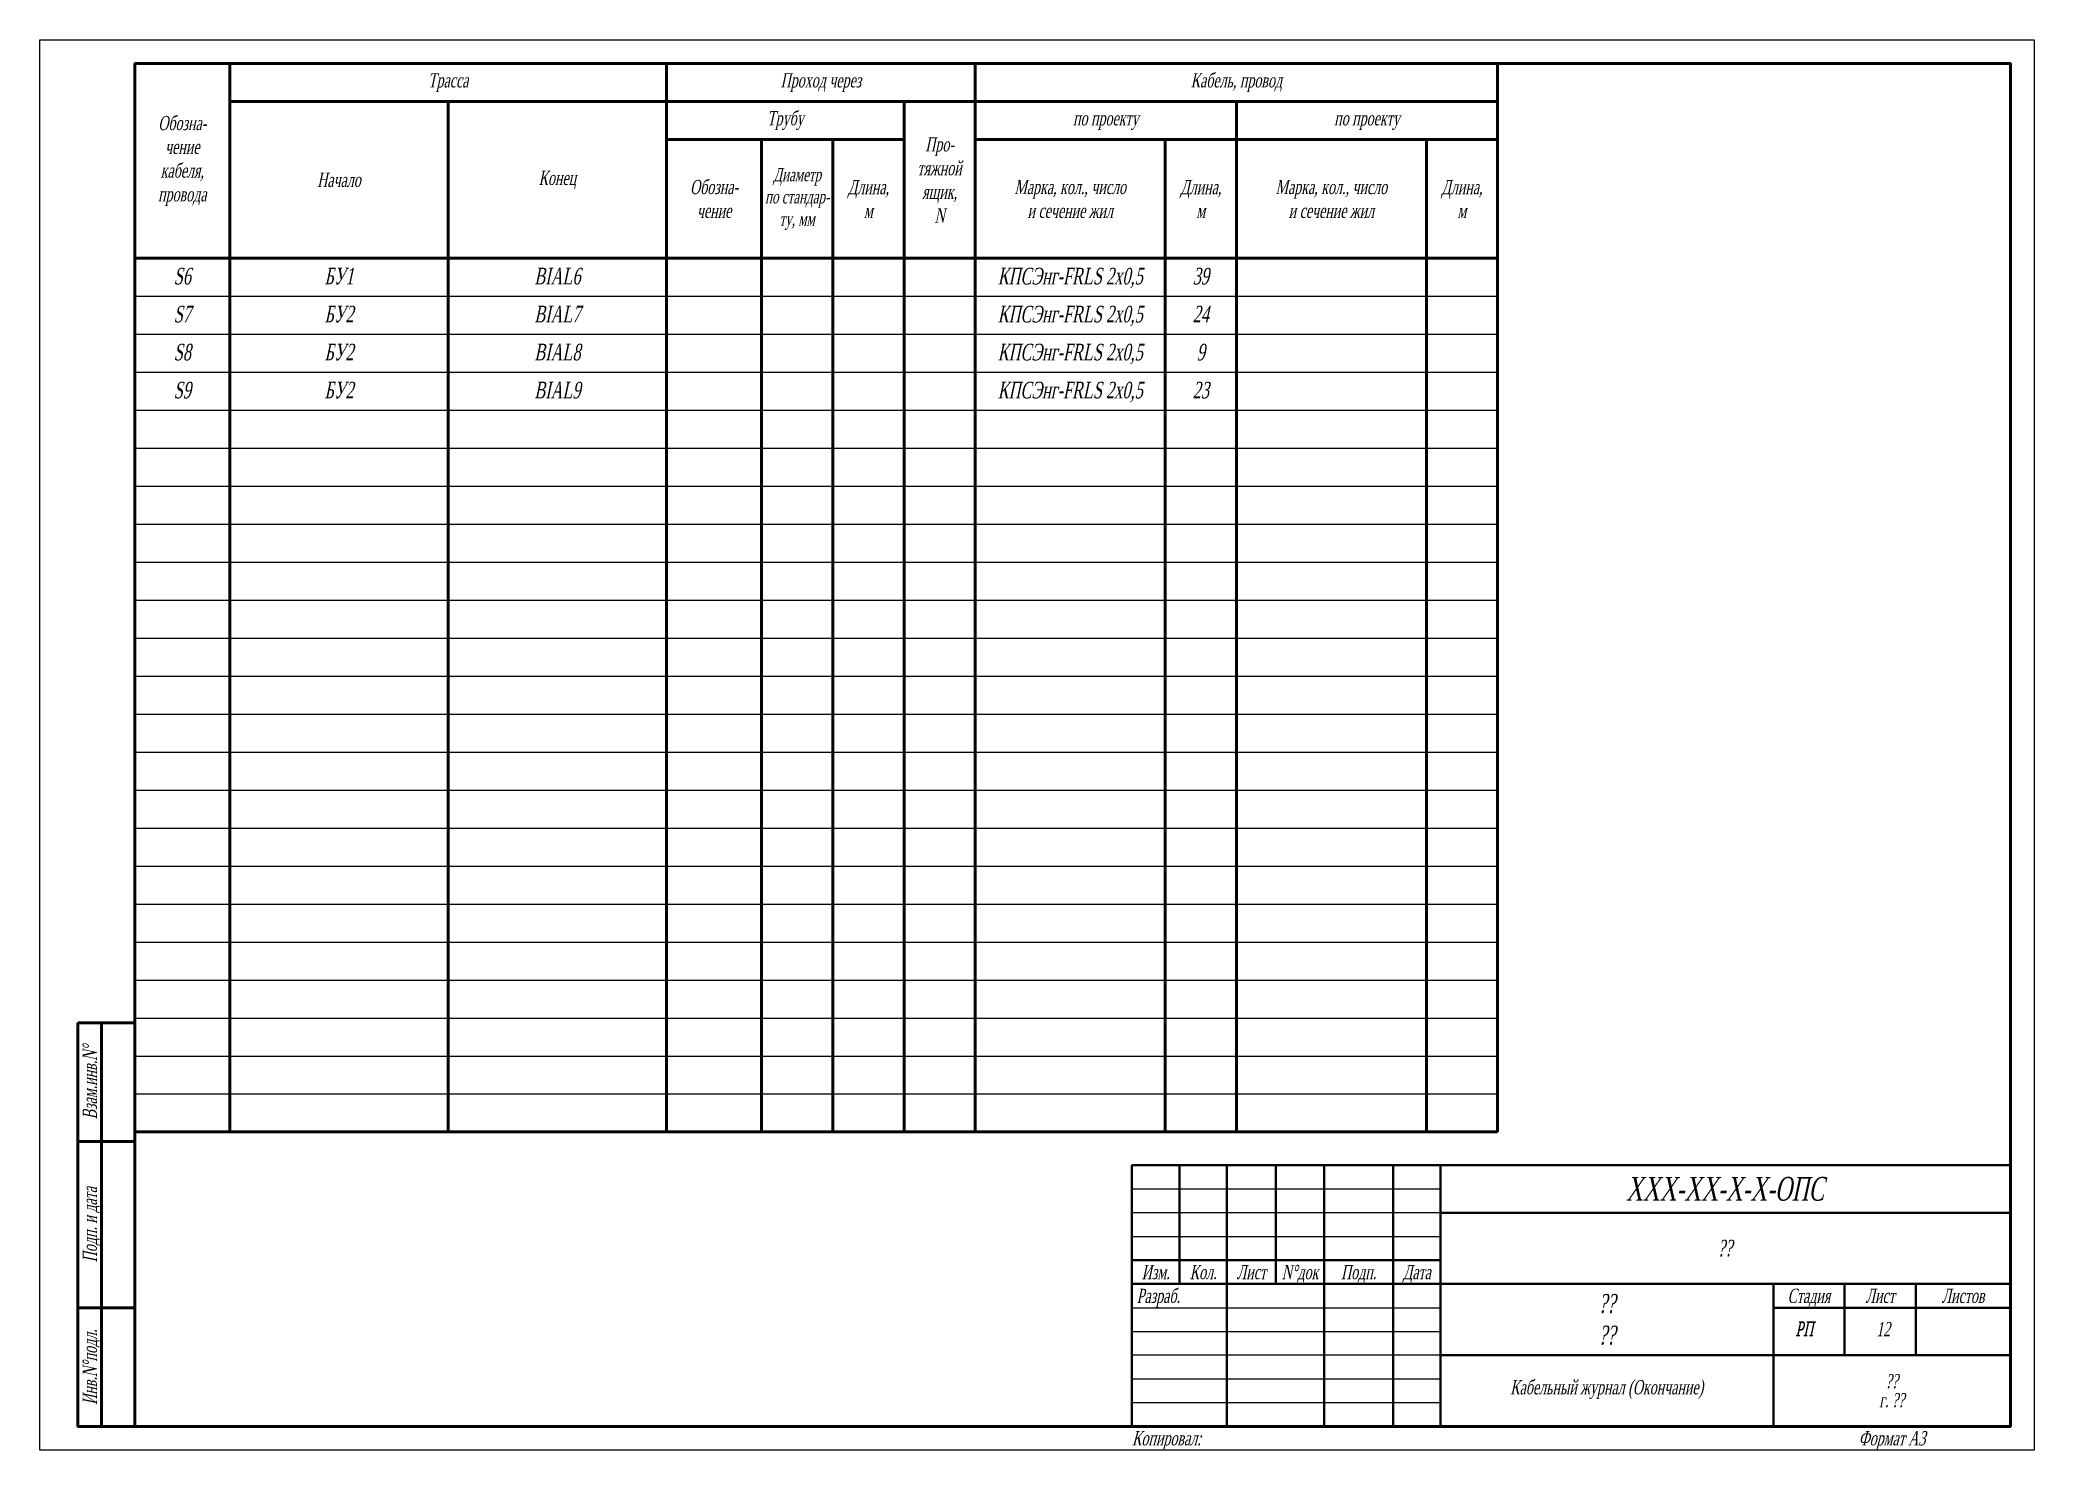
# Model space of a CAD drawing. Extents: x 0 to 1720, y -2086 to 3873.
# Drawn here: x 0 to 420, y 298 to 595 of the extents above; entities that cross this region are included whole.
import ezdxf
from ezdxf.enums import TextEntityAlignment as Align

# ---------------------------------------------------------------- set-up
doc = ezdxf.new("R2010")
doc.units = 0
doc.layers.add('FORMAT', color=134, linetype='Continuous')
doc.layers.add('TEXT', color=4, linetype='Continuous')
doc.layers.add('TABLE', color=7, linetype='Continuous', lineweight=50)
doc.styles.add('R2_5', font='times.ttf', dxfattribs={"width": 0.65, "oblique": 12, "height": 2.5})

msp = doc.modelspace()

# ---------------------------------------------------------------- texts
at = {"char_height": 3.5, "attachment_point": 2, "line_spacing_factor": 1.371429, "style": 'R2_5'}
for s, insert, width in [('S6', (30, 547), 18), ('БУ1', (63, 547), 44), ('BIAL6', (109, 547), 45), ('КПСЭнг-FRLS 2х0,5', (217, 547), 38), ('39', (244.5, 547), 13), ('S7', (30, 539), 18), ('БУ2', (63, 539), 44), ('BIAL7', (109, 539), 45), ('КПСЭнг-FRLS 2х0,5', (217, 539), 38), ('24', (244.5, 539), 13), ('S8', (30, 531), 18), ('БУ2', (63, 531), 44), ('BIAL8', (109, 531), 45), ('КПСЭнг-FRLS 2х0,5', (217, 531), 38), ('9', (244.5, 531), 13), ('S9', (30, 523), 18), ('БУ2', (63, 523), 44), ('BIAL9', (109, 523), 45), ('КПСЭнг-FRLS 2х0,5', (217, 523), 38), ('23', (244.5, 523), 13)]:
    msp.add_mtext(s, dxfattribs=dict(at, insert=insert, width=width))
at = {"layer": 'FORMAT', "style": 'R2_5', "oblique": 12, "width": 0.65}
for s, p in [('Изм.', (235, 334)), ('Кол.', (245, 334)), ('Лист', (255.16, 334)), ('N%%dдок', (265.41, 334)), ('Подп.', (277.75, 334)), ('Дата', (290, 334))]:
    msp.add_text(s, height=3, dxfattribs=at).set_placement(p, align=Align.CENTER)
msp.add_text('Разраб.', height=3, dxfattribs=at).set_placement((231, 329))
at = {"layer": 'FORMAT', "style": 'R2_5', "width": 0.65}
for s, oblique, p in [('Стадия', 12, (372.58, 330.5)), ('Лист', 12, (387.58, 330.5)), ('Листов', 12, (405.04, 330.5)), ('Формат А3', 15, (390.04, 300.5))]:
    msp.add_text(s, height=3, dxfattribs=dict(at, oblique=oblique)).set_placement(p, align=Align.MIDDLE_CENTER)
at = {"layer": 'FORMAT', "style": 'R2_5', "oblique": 15, "width": 0.65}
msp.add_text('Копировал:', height=3, dxfattribs=at).set_placement((230, 300.5), align=Align.MIDDLE_LEFT)
at = {"layer": 'FORMAT', "attachment_point": 5, "style": 'R2_5'}
for s, insert, char_height, width in [('Кабель, провод', (252, 586), 3, 46), ('Трасса', (86, 586), 3, 46), ('Проход через', (164.5, 586), 3, 46), ('Трубу', (157, 578), 3, 46), ('Обозна-\\Pчение\\Pкабеля,\\Pпровода', (30, 569.5), 3, 20), ('по проекту', (224.5, 578), 3, 46), ('по проекту', (279.5, 578), 3, 46), ('Про-\\Pтяжной\\Pящик,\\PN', (189.5, 565.5), 3, 15), ('Начало', (63, 565.5), 3, 46), ('Конец', (109, 565.5), 3, 46), ('Диаметр\\Pпо стандар- \\Pту, мм', (159.5, 561.5), 2.8, 15), ('Обозна-\\Pчение', (142, 561.5), 3, 15), ('Длина,\\Pм', (174.5, 561.5), 3, 15), ('Марка, кол., число\\Pи сечение жил', (217, 561.5), 3, 46), ('Длина,\\Pм', (244.5, 561.5), 3, 46), ('Марка, кол., число\\Pи сечение жил', (272, 561.5), 3, 46), ('Длина,\\Pм', (299.5, 561.5), 3, 46)]:
    msp.add_mtext(s, dxfattribs=dict(at, insert=insert, char_height=char_height, width=width))
at = {"layer": 'FORMAT', "insert": (390.04, 310.5), "char_height": 3, "width": 48.2605, "attachment_point": 5, "line_spacing_factor": 0.8, "style": 'R2_5'}
msp.add_mtext('??\\Pг. ??', dxfattribs=at)
at = {"layer": 'TEXT', "style": 'R2_5', "oblique": 12, "width": 0.65}
for s, p in [('Взам.инв.N%%d', (10.5, 375.5)), ('Подп. и дата', (10.5, 345.5)), ('Инв.N%%dподл.', (10.5, 315.5))]:
    msp.add_text(s, height=3, rotation=90, dxfattribs=at).set_placement(p, align=Align.MIDDLE_CENTER)
for s, p in [('РП', (371.63, 323.62)), ('РП', (371.63, 323.49)), ('12', (388.22, 323.49))]:
    msp.add_text(s, height=3, dxfattribs=at).set_placement(p, align=Align.MIDDLE_CENTER)
at = {"layer": 'TEXT', "attachment_point": 5, "style": 'R2_5'}
for s, insert, char_height, width, line_spacing_factor in [('XXX-XX-X-X-ОПС', (354.9, 353), 5, 120, 0.800004), ('Кабельный журнал (Окончание)', (330, 310.75), 3, 70, 0.8)]:
    msp.add_mtext(s, dxfattribs=dict(at, insert=insert, char_height=char_height, width=width, line_spacing_factor=line_spacing_factor))
for s, insert, char_height, width in [('??', (354.9, 340.5), 3.5, 120), ('??\\P??', (330.05, 325.5), 4, 70)]:
    msp.add_mtext(s, dxfattribs=dict(at, insert=insert, char_height=char_height, width=width))

# ---------------------------------------------------------------- linework, layer by layer
for p, q in [((20, 541), (307, 541)), ((20, 533), (307, 533)), ((20, 525), (307, 525)), ((20, 517), (307, 517)), ((20, 509), (307, 509)), ((20, 501), (307, 501)), ((20, 493), (307, 493)), ((20, 485), (307, 485)), ((20, 477), (307, 477)), ((20, 469), (307, 469)), ((20, 461), (307, 461)), ((20, 453), (307, 453)), ((20, 445), (307, 445)), ((20, 437), (307, 437)), ((20, 429), (307, 429)), ((20, 421), (307, 421)), ((20, 413), (307, 413)), ((20, 405), (307, 405)), ((20, 397), (307, 397)), ((20, 389), (307, 389)), ((20, 381), (307, 381)), ((20, 373), (307, 373))]:
    msp.add_line(p, q)
at = {"layer": 'FORMAT', "lineweight": 50}
for p, q in [((13, 388), (13, 303)), ((20, 363), (8, 363)), ((20, 328), (8, 328))]:
    msp.add_line(p, q, dxfattribs=at)
at = {"layer": 'FORMAT', "lineweight": 40}
for p, q in [((240, 358), (240, 333)), ((250, 358), (250, 303)), ((260.31, 358), (260.31, 333)), ((270.5, 358), (270.5, 303)), ((285, 358), (285, 303)), ((295, 358), (295, 303)), ((295, 348), (415, 348)), ((230, 338), (295, 338)), ((230, 333), (415, 333)), ((365.08, 333), (365.08, 303)), ((380.08, 333), (380.08, 318)), ((395.08, 333), (395.08, 318)), ((365.08, 328), (415, 328)), ((295, 318), (415, 318))]:
    msp.add_line(p, q, dxfattribs=at)
at = {"layer": 'FORMAT', "lineweight": -3}
for p, q in [((230, 353), (295, 353)), ((295, 348), (230, 348)), ((230, 343), (295, 343)), ((230, 328), (295, 328)), ((230, 323), (295, 323)), ((295, 318), (230, 318)), ((230, 313), (295, 313)), ((230, 308), (295, 308))]:
    msp.add_line(p, q, dxfattribs=at)
at = {"layer": 'FORMAT'}
msp.add_lwpolyline([(0, 595), (420, 595), (420, 298), (0, 298)], close=True, dxfattribs=at)
at = {"layer": 'FORMAT', "lineweight": 50}
for points in [[(20, 303), (20, 590), (415, 590), (415, 303)], [(8, 388), (20, 388), (20, 303), (8, 303)]]:
    msp.add_lwpolyline(points, close=True, dxfattribs=at)
at = {"layer": 'FORMAT', "lineweight": 40}
msp.add_lwpolyline([(230, 303), (415, 303), (415, 358), (230, 358)], close=True, dxfattribs=at)
at = {"layer": 'TABLE'}
for p, q in [((20, 590), (307, 590)), ((20, 549), (20, 590)), ((40, 549), (40, 590)), ((132, 549), (132, 590)), ((197, 549), (197, 590)), ((307, 549), (307, 590)), ((40, 582), (307, 582)), ((86, 549), (86, 582)), ((182, 549), (182, 582)), ((252, 549), (252, 582)), ((132, 574), (182, 574)), ((152, 549), (152, 574)), ((167, 549), (167, 574)), ((197, 574), (307, 574)), ((237, 549), (237, 574)), ((292, 549), (292, 574)), ((20, 549), (20, 365)), ((20, 549), (307, 549)), ((40, 549), (40, 365)), ((86, 549), (86, 365)), ((132, 549), (132, 365)), ((152, 549), (152, 365)), ((167, 549), (167, 365)), ((182, 549), (182, 365)), ((197, 549), (197, 365)), ((237, 549), (237, 365)), ((252, 549), (252, 365)), ((292, 549), (292, 365)), ((307, 549), (307, 365)), ((20, 365), (307, 365))]:
    msp.add_line(p, q, dxfattribs=at)

msp.set_redraw_order([(e.dxf.handle, doc.entitydb.next_handle()) for e in msp.query("TEXT MTEXT ATTDEF DIMENSION ARC_DIMENSION")])  # texts and dimensions are drawn at this point

doc.saveas('drawing.dxf')
